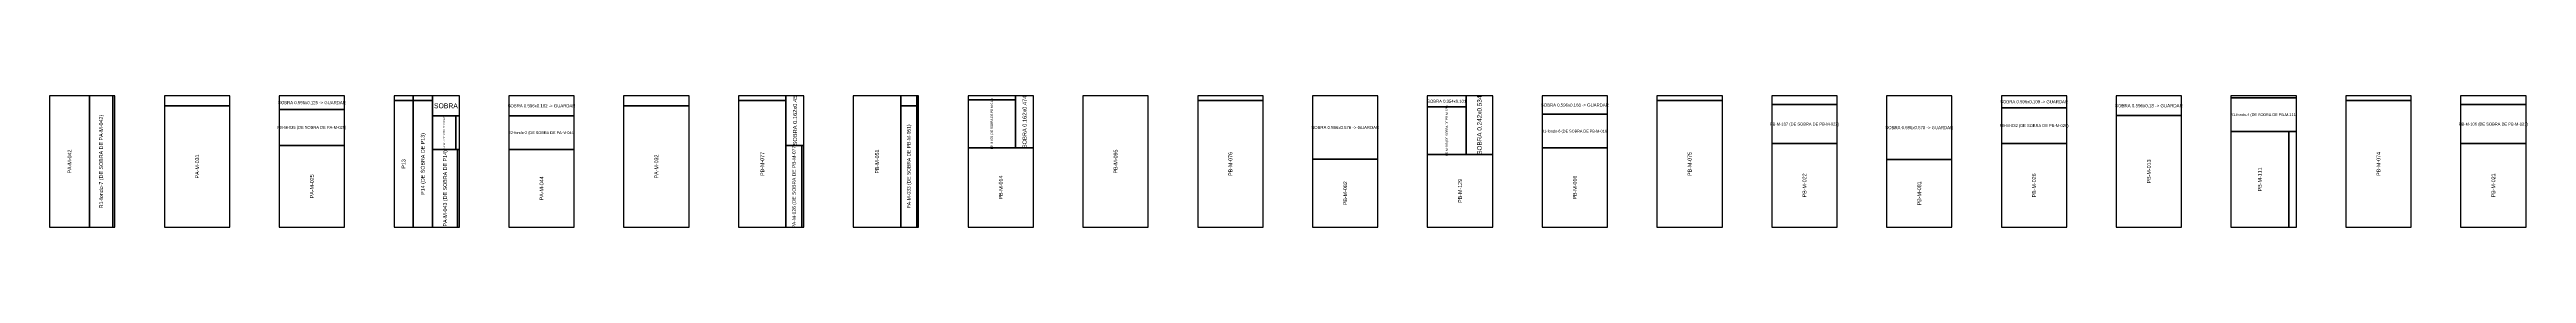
# Model space of a CAD drawing. Header units: metres. Extents: x 305.3 to 390.9, y -184.6 to -119.2.
# Drawn here: x 316.46 to 339.03, y -137.86 to -136.67 of the extents above; entities that cross this region are included whole.
import ezdxf
from ezdxf.enums import TextEntityAlignment as Align

# ---------------------------------------------------------------- set-up
doc = ezdxf.new("R2010")
doc.units = ezdxf.units.M
for name, color, linetype in [('PLAN-CORTE-DESPERDICIO', 1, 'Continuous'), ('PLAN-CORTE-PIEZAS-A-ABRIR', 7, 'Continuous'), ('PLAN-CORTE-RECORTES', 3, 'Continuous'), ('PLAN-CORTE-SOBRANTES', 2, 'Continuous'), ('PLAN-CORTE-TEXTOS', 5, 'Continuous')]:
    doc.layers.add(name, color=color, linetype=linetype)

msp = doc.modelspace()

# ---------------------------------------------------------------- linework, layer by layer
at = {"layer": 'PLAN-CORTE-DESPERDICIO'}
for points in [[(317.034, -137.862), (317.055, -137.862), (317.055, -136.668), (317.034, -136.668)], [(317.505, -136.758), (318.101, -136.758), (318.101, -136.668), (317.505, -136.668)], [(319.597, -136.712), (319.772, -136.712), (319.772, -136.668), (319.597, -136.668)], [(319.772, -136.712), (319.947, -136.712), (319.947, -136.668), (319.772, -136.668)], [(321.689, -136.758), (322.285, -136.758), (322.285, -136.668), (321.689, -136.668)], [(322.735, -136.712), (323.168, -136.712), (323.168, -136.668), (322.735, -136.668)], [(324.214, -136.758), (324.36, -136.758), (324.36, -136.668), (324.214, -136.668)], [(324.36, -137.862), (324.377, -137.862), (324.377, -136.668), (324.36, -136.668)], [(324.827, -136.704), (325.26, -136.704), (325.26, -136.668), (324.827, -136.668)], [(326.919, -136.712), (327.515, -136.712), (327.515, -136.668), (326.919, -136.668)], [(331.103, -136.712), (331.699, -136.712), (331.699, -136.668), (331.103, -136.668)], [(332.149, -136.748), (332.745, -136.748), (332.745, -136.668), (332.149, -136.668)], [(336.333, -136.687), (336.929, -136.687), (336.929, -136.668), (336.333, -136.668)], [(337.379, -136.712), (337.975, -136.712), (337.975, -136.668), (337.379, -136.668)], [(338.425, -136.748), (339.021, -136.748), (339.021, -136.668), (338.425, -136.668)], [(320.159, -137.156), (320.193, -137.156), (320.193, -136.85), (320.159, -136.85)], [(320.177, -137.862), (320.193, -137.862), (320.193, -137.156), (320.177, -137.156)], [(323.314, -137.862), (323.331, -137.862), (323.331, -137.118), (323.314, -137.118)], [(336.86, -137.862), (336.929, -137.862), (336.929, -136.993), (336.86, -136.993)]]:
    msp.add_lwpolyline(points, close=True, dxfattribs=at)
at = {"layer": 'PLAN-CORTE-PIEZAS-A-ABRIR'}
for points in [[(316.459, -137.862), (317.055, -137.862), (317.055, -136.668), (316.459, -136.668)], [(317.505, -137.862), (318.101, -137.862), (318.101, -136.668), (317.505, -136.668)], [(318.551, -137.862), (319.147, -137.862), (319.147, -136.668), (318.551, -136.668)], [(319.597, -137.862), (320.193, -137.862), (320.193, -136.668), (319.597, -136.668)], [(320.643, -137.862), (321.239, -137.862), (321.239, -136.668), (320.643, -136.668)], [(321.689, -137.862), (322.285, -137.862), (322.285, -136.668), (321.689, -136.668)], [(322.735, -137.862), (323.331, -137.862), (323.331, -136.668), (322.735, -136.668)], [(323.781, -137.862), (324.377, -137.862), (324.377, -136.668), (323.781, -136.668)], [(324.827, -137.862), (325.423, -137.862), (325.423, -136.668), (324.827, -136.668)], [(325.873, -137.862), (326.469, -137.862), (326.469, -136.668), (325.873, -136.668)], [(326.919, -137.862), (327.515, -137.862), (327.515, -136.668), (326.919, -136.668)], [(327.965, -137.862), (328.561, -137.862), (328.561, -136.668), (327.965, -136.668)], [(329.011, -137.862), (329.607, -137.862), (329.607, -136.668), (329.011, -136.668)], [(330.057, -137.862), (330.653, -137.862), (330.653, -136.668), (330.057, -136.668)], [(331.103, -137.862), (331.699, -137.862), (331.699, -136.668), (331.103, -136.668)], [(332.149, -137.862), (332.745, -137.862), (332.745, -136.668), (332.149, -136.668)], [(333.195, -137.862), (333.791, -137.862), (333.791, -136.668), (333.195, -136.668)], [(334.241, -137.862), (334.837, -137.862), (334.837, -136.668), (334.241, -136.668)], [(335.287, -137.862), (335.883, -137.862), (335.883, -136.668), (335.287, -136.668)], [(336.333, -137.862), (336.929, -137.862), (336.929, -136.668), (336.333, -136.668)], [(337.379, -137.862), (337.975, -137.862), (337.975, -136.668), (337.379, -136.668)], [(338.425, -137.862), (339.021, -137.862), (339.021, -136.668), (338.425, -136.668)]]:
    msp.add_lwpolyline(points, close=True, dxfattribs=at)
at = {"layer": 'PLAN-CORTE-RECORTES'}
for points in [[(316.459, -137.862), (316.822, -137.862), (316.822, -136.668), (316.459, -136.668)], [(316.822, -137.862), (317.034, -137.862), (317.034, -136.668), (316.822, -136.668)], [(319.597, -137.862), (319.772, -137.862), (319.772, -136.712), (319.597, -136.712)], [(319.772, -137.862), (319.947, -137.862), (319.947, -136.712), (319.772, -136.712)], [(322.735, -137.862), (323.168, -137.862), (323.168, -136.712), (322.735, -136.712)], [(323.781, -137.862), (324.214, -137.862), (324.214, -136.668), (323.781, -136.668)], [(324.827, -137.142), (325.26, -137.142), (325.26, -136.704), (324.827, -136.704)], [(325.873, -137.862), (326.469, -137.862), (326.469, -136.668), (325.873, -136.668)], [(326.919, -137.862), (327.515, -137.862), (327.515, -136.712), (326.919, -136.712)], [(331.103, -137.862), (331.699, -137.862), (331.699, -136.712), (331.103, -136.712)], [(332.149, -137.102), (332.745, -137.102), (332.745, -136.748), (332.149, -136.748)], [(336.333, -136.993), (336.929, -136.993), (336.929, -136.687), (336.333, -136.687)], [(337.379, -137.862), (337.975, -137.862), (337.975, -136.712), (337.379, -136.712)], [(338.425, -137.102), (339.021, -137.102), (339.021, -136.748), (338.425, -136.748)], [(317.505, -137.862), (318.101, -137.862), (318.101, -136.758), (317.505, -136.758)], [(318.551, -137.118), (319.147, -137.118), (319.147, -136.793), (318.551, -136.793)], [(319.947, -137.156), (320.159, -137.156), (320.159, -136.85), (319.947, -136.85)], [(320.643, -137.156), (321.239, -137.156), (321.239, -136.85), (320.643, -136.85)], [(321.689, -137.862), (322.285, -137.862), (322.285, -136.758), (321.689, -136.758)], [(324.214, -137.862), (324.36, -137.862), (324.36, -136.758), (324.214, -136.758)], [(329.011, -137.202), (329.365, -137.202), (329.365, -136.769), (329.011, -136.769)], [(330.057, -137.142), (330.653, -137.142), (330.653, -136.836), (330.057, -136.836)], [(334.241, -137.102), (334.837, -137.102), (334.837, -136.777), (334.241, -136.777)], [(335.287, -137.862), (335.883, -137.862), (335.883, -136.848), (335.287, -136.848)], [(318.551, -137.862), (319.147, -137.862), (319.147, -137.118), (318.551, -137.118)], [(319.947, -137.862), (320.177, -137.862), (320.177, -137.156), (319.947, -137.156)], [(320.643, -137.862), (321.239, -137.862), (321.239, -137.156), (320.643, -137.156)], [(323.168, -137.862), (323.314, -137.862), (323.314, -137.118), (323.168, -137.118)], [(324.827, -137.862), (325.423, -137.862), (325.423, -137.142), (324.827, -137.142)], [(329.011, -137.862), (329.607, -137.862), (329.607, -137.202), (329.011, -137.202)], [(330.057, -137.862), (330.653, -137.862), (330.653, -137.142), (330.057, -137.142)], [(332.149, -137.862), (332.745, -137.862), (332.745, -137.102), (332.149, -137.102)], [(334.241, -137.862), (334.837, -137.862), (334.837, -137.102), (334.241, -137.102)], [(336.333, -137.862), (336.86, -137.862), (336.86, -136.993), (336.333, -136.993)], [(338.425, -137.862), (339.021, -137.862), (339.021, -137.102), (338.425, -137.102)], [(327.965, -137.862), (328.561, -137.862), (328.561, -137.244), (327.965, -137.244)], [(333.195, -137.862), (333.791, -137.862), (333.791, -137.246), (333.195, -137.246)]]:
    msp.add_lwpolyline(points, close=True, dxfattribs=at)
at = {"layer": 'PLAN-CORTE-SOBRANTES'}
for points in [[(318.551, -136.793), (319.147, -136.793), (319.147, -136.668), (318.551, -136.668)], [(319.947, -136.85), (320.193, -136.85), (320.193, -136.668), (319.947, -136.668)], [(320.643, -136.85), (321.239, -136.85), (321.239, -136.668), (320.643, -136.668)], [(323.168, -137.118), (323.331, -137.118), (323.331, -136.668), (323.168, -136.668)], [(325.26, -137.142), (325.423, -137.142), (325.423, -136.668), (325.26, -136.668)], [(327.965, -137.244), (328.561, -137.244), (328.561, -136.668), (327.965, -136.668)], [(329.011, -136.769), (329.365, -136.769), (329.365, -136.668), (329.011, -136.668)], [(329.365, -137.202), (329.607, -137.202), (329.607, -136.668), (329.365, -136.668)], [(330.057, -136.836), (330.653, -136.836), (330.653, -136.668), (330.057, -136.668)], [(333.195, -137.246), (333.791, -137.246), (333.791, -136.668), (333.195, -136.668)], [(334.241, -136.777), (334.837, -136.777), (334.837, -136.668), (334.241, -136.668)], [(335.287, -136.848), (335.883, -136.848), (335.883, -136.668), (335.287, -136.668)]]:
    msp.add_lwpolyline(points, close=True, dxfattribs=at)

# ---------------------------------------------------------------- texts
at = {"layer": 'PLAN-CORTE-TEXTOS'}
for s, height, p in [('SOBRA 0.596x0.125 -> GUARDAR', 0.02838, (318.849, -136.73)), ('SOBRA', 0.045, (320.07, -136.759)), ('SOBRA 0.596x0.182 -> GUARDAR', 0.02838, (320.941, -136.759)), ('SOBRA 0.354x0.101', 0.02776, (329.188, -136.718)), ('SOBRA 0.596x0.168 -> GUARDAR', 0.02838, (330.355, -136.752)), ('SOBRA 0.596x0.109 -> GUARDAR', 0.02838, (334.539, -136.722)), ('SOBRA 0.596x0.18 -> GUARDAR', 0.02943, (335.585, -136.758)), ('PB-M-035 (DE SOBRA DE PA-M-025)', 0.0267, (318.849, -136.955)), ('SOBRA 0.596x0.576 -> GUARDAR', 0.02838, (328.263, -136.956)), ('R1-fondo-6 (DE SOBRA DE PB-M-016)', 0.02508, (330.355, -136.989)), ('PB-M-107 (DE SOBRA DE PB-M-022)', 0.0267, (332.447, -136.925)), ('SOBRA 0.596x0.578 -> GUARDAR', 0.02838, (333.493, -136.957)), ('PB-M-032 (DE SOBRA DE PB-M-026)', 0.0267, (334.539, -136.939)), ('R1-fondo-4 (DE SOBRA DE PB-M-111)', 0.02508, (336.631, -136.84)), ('PB-M-106 (DE SOBRA DE PB-M-021)', 0.0267, (338.723, -136.925)), ('R2-fondo-2 (DE SOBRA DE PA-M-044)', 0.02508, (320.941, -137.003))]:
    msp.add_text(s, height=height, dxfattribs=at).set_placement(p, align=Align.MIDDLE_CENTER)
for s, height, p in [('SOBRA 0.162x0.45', 0.03752, (323.25, -136.893)), ('PB-M-078 (DE SOBRA DE PB-M-014)', 0.01964, (325.043, -136.923)), ('SOBRA 0.162x0.474', 0.0372, (325.342, -136.905)), ('SOBRA 0.242x0.534', 0.04188, (329.486, -136.935)), ('R1-fondo-7 (DE SOBRA DE PA-M-042)', 0.035, (316.928, -137.265)), ('R2-fondo-8 (DE SOBRA DE PA-M-043)', 0.01288, (320.053, -137.003)), ('PA-M-033 (DE SOBRA DE PB-M-051)', 0.03242, (324.287, -137.31)), ('PB-M-108 (DE SOBRA DE PB-M-129)', 0.0194, (329.188, -136.985)), ('PA-M-042', 0.035, (316.641, -137.265)), ('P14 (DE SOBRA DE P13)', 0.035, (319.859, -137.287)), ('PA-M-043 (DE SOBRA DE P14)', 0.035, (320.062, -137.509)), ('PB-M-077', 0.035, (322.952, -137.287)), ('PA-M-026 (DE SOBRA DE PB-M-077)', 0.03242, (323.241, -137.49)), ('PB-M-051', 0.035, (323.998, -137.265)), ('PB-M-095', 0.035, (326.171, -137.265)), ('PB-M-076', 0.035, (327.217, -137.287)), ('PB-M-075', 0.035, (331.401, -137.287)), ('PB-M-074', 0.035, (337.677, -137.287)), ('PA-M-031', 0.035, (317.803, -137.31)), ('PA-M-025', 0.035, (318.849, -137.49)), ('P13', 0.035, (319.684, -137.287)), ('PA-M-044', 0.035, (320.941, -137.509)), ('PA-M-032', 0.035, (321.987, -137.31)), ('PB-M-014', 0.035, (325.125, -137.502)), ('PB-M-129', 0.035, (329.309, -137.532)), ('PB-M-016', 0.035, (330.355, -137.502)), ('PB-M-022', 0.035, (332.447, -137.482)), ('PB-M-026', 0.035, (334.539, -137.482)), ('PB-M-013', 0.035, (335.585, -137.355)), ('PB-M-111', 0.035, (336.596, -137.427)), ('PB-M-021', 0.035, (338.723, -137.482)), ('PB-M-082', 0.035, (328.263, -137.553)), ('PB-M-081', 0.035, (333.493, -137.554))]:
    msp.add_text(s, height=height, rotation=90, dxfattribs=at).set_placement(p, align=Align.MIDDLE_CENTER)

doc.saveas('drawing.dxf')
